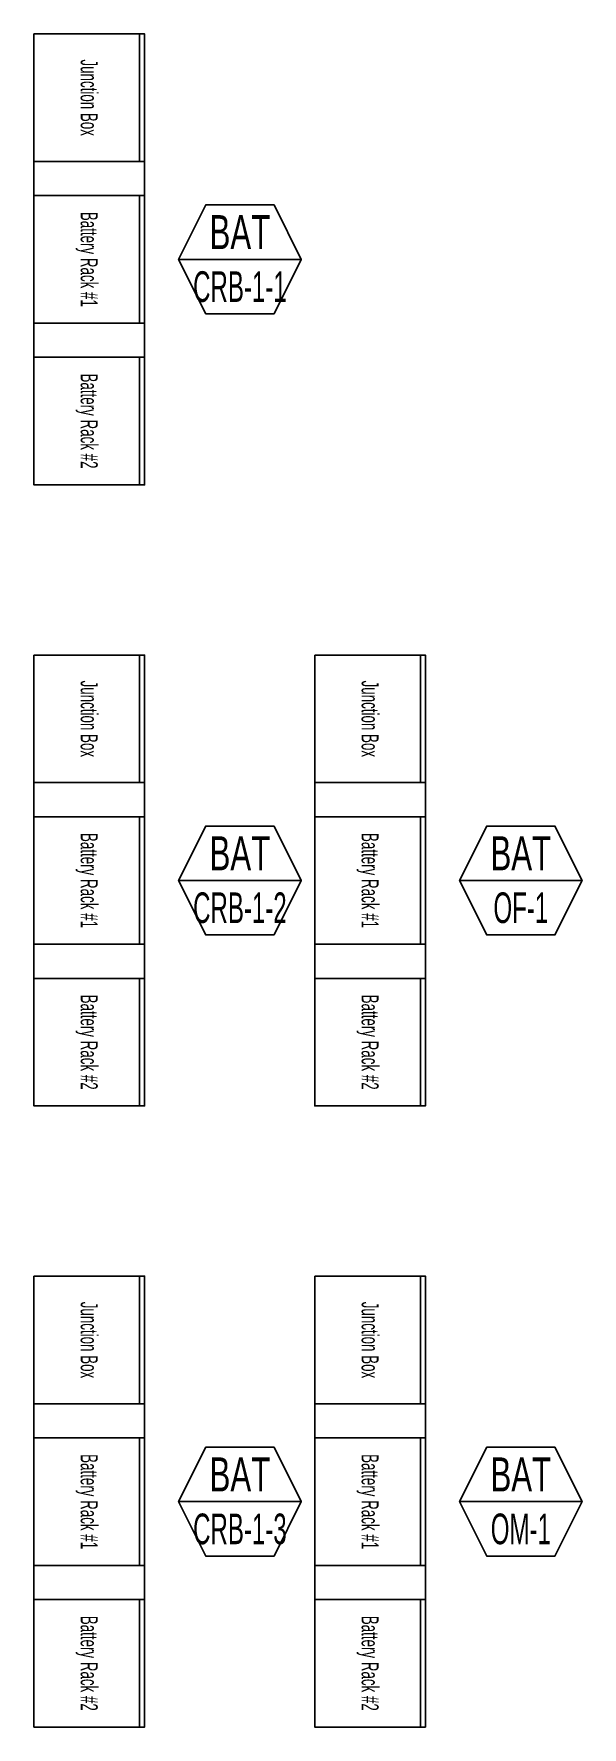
# Model space of a CAD drawing. Header units: millimetres. Extents: x 89978 to 501025, y -351975 to 837171.
# Drawn here: x 157654 to 160874, y -243495 to -233545 of the extents above; entities that cross this region are included whole.
import ezdxf
from ezdxf.enums import TextEntityAlignment as Align

# ---------------------------------------------------------------- set-up
doc = ezdxf.new("R2010")
doc.units = ezdxf.units.MM
doc.header["$LTSCALE"] = 150
doc.layers.add('------00 Switch Gear', color=3, linetype='Continuous')
doc.layers.add('------00 Switch Gear_Number', color=1, linetype='Continuous')
doc.styles.add('ELEC', font='')
doc.styles.get('ELEC').set_extended_font_data('Dotum')

msp = doc.modelspace()

# ---------------------------------------------------------------- texts
at = {"layer": '------00 Switch Gear', "style": 'ELEC', "width": 0.6}
for s, p in [('Junction Box', (157978.6, -233920)), ('Battery Rack #1', (157978.6, -234870)), ('Battery Rack #2', (157978.6, -235820)), ('Junction Box', (157978.6, -237570)), ('Junction Box', (159628.6, -237570)), ('Battery Rack #1', (157978.6, -238520)), ('Battery Rack #1', (159628.6, -238520)), ('Battery Rack #2', (157978.6, -239470)), ('Battery Rack #2', (159628.6, -239470)), ('Junction Box', (157978.6, -241220)), ('Junction Box', (159628.6, -241220)), ('Battery Rack #1', (157978.6, -242170)), ('Battery Rack #1', (159628.6, -242170)), ('Battery Rack #2', (157978.6, -243120)), ('Battery Rack #2', (159628.6, -243120))]:
    msp.add_text(s, height=100, rotation=270, dxfattribs=at).set_placement(p, align=Align.MIDDLE_CENTER)
at = {"layer": '------00 Switch Gear_Number', "color": 0, "style": 'ELEC'}
for s, height, width, p in [('BAT', 200, 0.7, (158863.6, -234710)), ('CRB-1-1', 180, 0.6, (158863.6, -235030)), ('BAT', 200, 0.7, (158863.6, -238360)), ('BAT', 200, 0.7, (160513.6, -238360)), ('CRB-1-2', 180, 0.6, (158863.6, -238680)), ('OF-1', 180, 0.6, (160513.6, -238680)), ('BAT', 200, 0.7, (158863.6, -242010)), ('BAT', 200, 0.7, (160513.6, -242010)), ('CRB-1-3', 180, 0.6, (158863.6, -242330)), ('OM-1', 180, 0.6, (160513.6, -242330))]:
    msp.add_text(s, height=height, dxfattribs=dict(at, width=width)).set_placement(p, align=Align.MIDDLE_CENTER)

# ---------------------------------------------------------------- blocks, each defined once
blk = doc.blocks.new('A$C2e8f9a8b')
at = {"color": 0}
blk.add_line((30, 750), (30, 0), dxfattribs=at)
blk.add_lwpolyline([(650, 0), (0, 0), (0, 750), (650, 750)], close=True, dxfattribs=at)

# ---------------------------------------------------------------- linework, layer by layer
at = {"layer": '------00 Switch Gear'}
for points in [[(157653.6, -233545), (158303.6, -233545), (158303.6, -236195), (157653.6, -236195)], [(159303.6, -237195), (159953.6, -237195), (159953.6, -239845), (159303.6, -239845)], [(159303.6, -240845), (159953.6, -240845), (159953.6, -243495), (159303.6, -243495)]]:
    msp.add_lwpolyline(points, close=True, dxfattribs=at)
at = {"layer": '------00 Switch Gear', "elevation": 0}
for points in [[(157653.6, -237195), (158303.6, -237195), (158303.6, -239845), (157653.6, -239845)], [(157653.6, -240845), (158303.6, -240845), (158303.6, -243495), (157653.6, -243495)]]:
    msp.add_lwpolyline(points, close=True, dxfattribs=at)
at = {"layer": '------00 Switch Gear_Number'}
for points in [[(159223.6, -234870), (158503.6, -234870), (158663.2, -234550), (159063.9, -234550), (159223.6, -234870), (159063.9, -235190), (158663.2, -235190), (158503.6, -234870)], [(160873.6, -238520), (160153.6, -238520), (160313.2, -238200), (160713.9, -238200), (160873.6, -238520), (160713.9, -238840), (160313.2, -238840), (160153.6, -238520)], [(160873.6, -242170), (160153.6, -242170), (160313.2, -241850), (160713.9, -241850), (160873.6, -242170), (160713.9, -242490), (160313.2, -242490), (160153.6, -242170)]]:
    msp.add_lwpolyline(points, dxfattribs=at)
at = {"layer": '------00 Switch Gear_Number', "elevation": 0}
for points in [[(159223.6, -238520), (158503.6, -238520), (158663.2, -238200), (159063.9, -238200), (159223.6, -238520), (159063.9, -238840), (158663.2, -238840), (158503.6, -238520)], [(159223.6, -242170), (158503.6, -242170), (158663.2, -241850), (159063.9, -241850), (159223.6, -242170), (159063.9, -242490), (158663.2, -242490), (158503.6, -242170)]]:
    msp.add_lwpolyline(points, dxfattribs=at)

# ---------------------------------------------------------------- block references
at = {"layer": '------00 Switch Gear', "rotation": 180}
for p in [(158303.6, -233545), (158303.6, -234495), (158303.6, -235445), (158303.6, -237195), (159953.6, -237195), (158303.6, -238145), (159953.6, -238145), (158303.6, -239095), (159953.6, -239095), (158303.6, -240845), (159953.6, -240845), (158303.6, -241795), (159953.6, -241795), (158303.6, -242745), (159953.6, -242745)]:
    msp.add_blockref('A$C2e8f9a8b', p, dxfattribs=at)

msp.set_redraw_order([(e.dxf.handle, doc.entitydb.next_handle()) for e in msp.query("TEXT MTEXT ATTDEF DIMENSION ARC_DIMENSION")])  # texts and dimensions are drawn at this point

doc.saveas('drawing.dxf')
